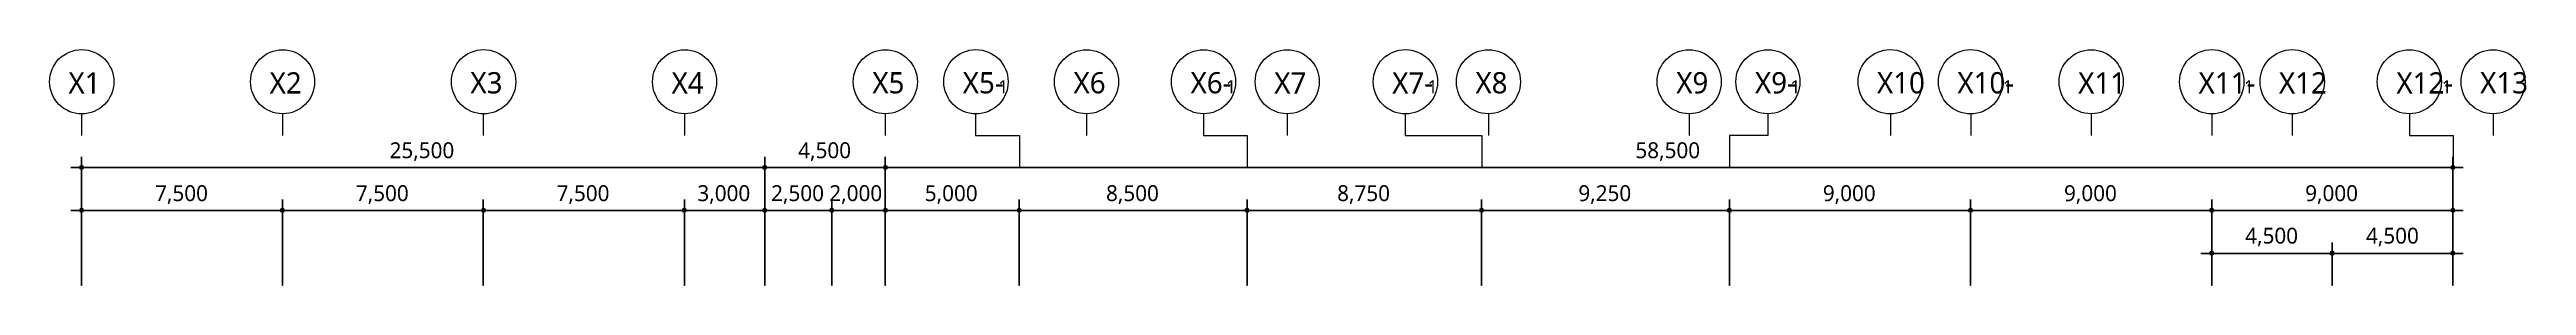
# Model space of a CAD drawing. Header units: millimetres. Extents: x -4005 to 126991, y -1911 to 106703.
# Drawn here: x 18006 to 110445, y 97899 to 106703 of the extents above; entities that cross this region are included whole.
import ezdxf

# ---------------------------------------------------------------- set-up
doc = ezdxf.new("R2010")
doc.units = ezdxf.units.MM
for name, color, linetype in [('PDF_문자', 7, 'Continuous'), ('PDF_솔리드 채우기', 7, 'Continuous'), ('PDF_형상', 7, 'Continuous')]:
    doc.layers.add(name, color=color, linetype=linetype)
doc.styles.add('PDF 맑은 고딕', font='malgun.ttf')

msp = doc.modelspace()

# ---------------------------------------------------------------- texts
at = {"layer": 'PDF_문자', "attachment_point": 4, "style": 'PDF 맑은 고딕'}
for s, insert, char_height in [('X1', (18712, 105458), 793.3), ('X2', (26220, 105458), 793.3), ('X3', (33713, 105458), 793.3), ('X4', (41222, 105458), 793.3), ('X5', (48714, 105458), 793.3), ('X5-', (52087, 105458), 793.3), ('1', (53413, 105314), 492), ('X6', (56222, 105458), 793.3), ('X6-', (60590, 105458), 793.3), ('1', (61916, 105314), 492), ('X7', (63714, 105458), 793.3), ('X7-', (68114, 105458), 793.3), ('1', (69439, 105314), 492), ('X8', (71223, 105458), 793.3), ('X9', (78715, 105458), 793.3), ('X9-', (81653, 105458), 793.3), ('1', (82978, 105314), 492), ('X10', (86207, 105458), 793.3), ('X10-', (89208, 105458), 793.3), ('1', (90902, 105314), 492), ('X11', (93715, 105458), 793.3), ('X11-', (98208, 105458), 793.3), ('1', (99902, 105314), 492), ('X12', (101208, 105458), 793.3), ('X12-', (105592, 105458), 793.3), ('1', (107286, 105314), 492), ('X13', (108717, 105458), 793.3), ('25,500', (30698, 102891), 592.2), ('4,500', (45947, 102891), 592.2), ('58,500', (77192, 102891), 592.2), ('7,500', (21946, 101290), 592.2), ('7,500', (29439, 101290), 592.2), ('7,500', (36931, 101290), 592.2), ('3,000', (42185, 101290), 592.2), ('2,500 2,000', (44937, 101290), 592.15), ('5,000', (50672, 101290), 592.2), ('8,500', (57435, 101290), 592.2), ('8,750', (66061, 101290), 592.2), ('9,250', (75062, 101290), 592.2), ('9,000', (84186, 101290), 592.2), ('9,000', (93187, 101290), 592.2), ('9,000', (102187, 101290), 592.2), ('4,500', (99949, 99704), 592.2), ('4,500', (104457, 99704), 592.2)]:
    msp.add_mtext(s, dxfattribs=dict(at, insert=insert, char_height=char_height))

# ---------------------------------------------------------------- linework, layer by layer
at = {"layer": 'PDF_솔리드 채우기', "transparency": 33554559}
for points in [[(19132, 102376), (19101, 102298), (19194, 102298)], [(19101, 102298), (19132, 102236), (19194, 102298)], [(19194, 102391), (19132, 102376), (19194, 102298)], [(19132, 102236), (19194, 102205), (19194, 102298)], [(19272, 102376), (19194, 102391), (19194, 102298)], [(19303, 102298), (19272, 102376), (19194, 102298)], [(19194, 102205), (19272, 102236), (19194, 102298)], [(19272, 102236), (19303, 102298), (19194, 102298)], [(44626, 102376), (44594, 102298), (44703, 102298)], [(44626, 102376), (44594, 102298), (44703, 102298)], [(44594, 102298), (44626, 102236), (44703, 102298)], [(44594, 102298), (44626, 102236), (44703, 102298)], [(44703, 102391), (44626, 102376), (44703, 102298)], [(44703, 102391), (44626, 102376), (44703, 102298)], [(44626, 102236), (44703, 102205), (44703, 102298)], [(44626, 102236), (44703, 102205), (44703, 102298)], [(44765, 102376), (44703, 102391), (44703, 102298)], [(44765, 102376), (44703, 102391), (44703, 102298)], [(44797, 102298), (44765, 102376), (44703, 102298)], [(44797, 102298), (44765, 102376), (44703, 102298)], [(44703, 102205), (44765, 102236), (44703, 102298)], [(44765, 102236), (44797, 102298), (44703, 102298)], [(44703, 102205), (44765, 102236), (44703, 102298)], [(44765, 102236), (44797, 102298), (44703, 102298)], [(49134, 102376), (49102, 102298), (49196, 102298)], [(49134, 102376), (49102, 102298), (49196, 102298)], [(49102, 102298), (49134, 102236), (49196, 102298)], [(49102, 102298), (49134, 102236), (49196, 102298)], [(49196, 102391), (49134, 102376), (49196, 102298)], [(49196, 102391), (49134, 102376), (49196, 102298)], [(49134, 102236), (49196, 102205), (49196, 102298)], [(49134, 102236), (49196, 102205), (49196, 102298)], [(49273, 102376), (49196, 102391), (49196, 102298)], [(49273, 102376), (49196, 102391), (49196, 102298)], [(49305, 102298), (49273, 102376), (49196, 102298)], [(49305, 102298), (49273, 102376), (49196, 102298)], [(49196, 102205), (49273, 102236), (49196, 102298)], [(49273, 102236), (49305, 102298), (49196, 102298)], [(49196, 102205), (49273, 102236), (49196, 102298)], [(49273, 102236), (49305, 102298), (49196, 102298)], [(107628, 102376), (107597, 102298), (107706, 102298)], [(107597, 102298), (107628, 102236), (107706, 102298)], [(107706, 102391), (107628, 102376), (107706, 102298)], [(107628, 102236), (107706, 102205), (107706, 102298)], [(107768, 102376), (107706, 102391), (107706, 102298)], [(107799, 102298), (107768, 102376), (107706, 102298)], [(107706, 102205), (107768, 102236), (107706, 102298)], [(107768, 102236), (107799, 102298), (107706, 102298)], [(19132, 100775), (19101, 100697), (19194, 100697)], [(19194, 100806), (19132, 100775), (19194, 100697)], [(19272, 100775), (19194, 100806), (19194, 100697)], [(19303, 100697), (19272, 100775), (19194, 100697)], [(26625, 100775), (26594, 100697), (26703, 100697)], [(26625, 100775), (26594, 100697), (26703, 100697)], [(26703, 100806), (26625, 100775), (26703, 100697)], [(26703, 100806), (26625, 100775), (26703, 100697)], [(26765, 100775), (26703, 100806), (26703, 100697)], [(26765, 100775), (26703, 100806), (26703, 100697)], [(26796, 100697), (26765, 100775), (26703, 100697)], [(26796, 100697), (26765, 100775), (26703, 100697)], [(34133, 100775), (34102, 100697), (34195, 100697)], [(34133, 100775), (34102, 100697), (34195, 100697)], [(34195, 100806), (34133, 100775), (34195, 100697)], [(34195, 100806), (34133, 100775), (34195, 100697)], [(34273, 100775), (34195, 100806), (34195, 100697)], [(34273, 100775), (34195, 100806), (34195, 100697)], [(34304, 100697), (34273, 100775), (34195, 100697)], [(34304, 100697), (34273, 100775), (34195, 100697)], [(41625, 100775), (41594, 100697), (41703, 100697)], [(41625, 100775), (41594, 100697), (41703, 100697)], [(41703, 100806), (41625, 100775), (41703, 100697)], [(41703, 100806), (41625, 100775), (41703, 100697)], [(41765, 100775), (41703, 100806), (41703, 100697)], [(41765, 100775), (41703, 100806), (41703, 100697)], [(41796, 100697), (41765, 100775), (41703, 100697)], [(41796, 100697), (41765, 100775), (41703, 100697)], [(44626, 100775), (44594, 100697), (44703, 100697)], [(44626, 100775), (44594, 100697), (44703, 100697)], [(44703, 100806), (44626, 100775), (44703, 100697)], [(44703, 100806), (44626, 100775), (44703, 100697)], [(44765, 100775), (44703, 100806), (44703, 100697)], [(44765, 100775), (44703, 100806), (44703, 100697)], [(44797, 100697), (44765, 100775), (44703, 100697)], [(44797, 100697), (44765, 100775), (44703, 100697)], [(47128, 100775), (47097, 100697), (47206, 100697)], [(47128, 100775), (47097, 100697), (47206, 100697)], [(47206, 100806), (47128, 100775), (47206, 100697)], [(47206, 100806), (47128, 100775), (47206, 100697)], [(47268, 100775), (47206, 100806), (47206, 100697)], [(47268, 100775), (47206, 100806), (47206, 100697)], [(47299, 100697), (47268, 100775), (47206, 100697)], [(47299, 100697), (47268, 100775), (47206, 100697)], [(49134, 100775), (49102, 100697), (49196, 100697)], [(49134, 100775), (49102, 100697), (49196, 100697)], [(49196, 100806), (49134, 100775), (49196, 100697)], [(49196, 100806), (49134, 100775), (49196, 100697)], [(49273, 100775), (49196, 100806), (49196, 100697)], [(49273, 100775), (49196, 100806), (49196, 100697)], [(49305, 100697), (49273, 100775), (49196, 100697)], [(49305, 100697), (49273, 100775), (49196, 100697)], [(54123, 100775), (54108, 100697), (54201, 100697)], [(54123, 100775), (54108, 100697), (54201, 100697)], [(54201, 100806), (54123, 100775), (54201, 100697)], [(54201, 100806), (54123, 100775), (54201, 100697)], [(54263, 100775), (54201, 100806), (54201, 100697)], [(54263, 100775), (54201, 100806), (54201, 100697)], [(54294, 100697), (54263, 100775), (54201, 100697)], [(54294, 100697), (54263, 100775), (54201, 100697)], [(62626, 100775), (62595, 100697), (62704, 100697)], [(62626, 100775), (62595, 100697), (62704, 100697)], [(62704, 100806), (62626, 100775), (62704, 100697)], [(62704, 100806), (62626, 100775), (62704, 100697)], [(62766, 100775), (62704, 100806), (62704, 100697)], [(62766, 100775), (62704, 100806), (62704, 100697)], [(62797, 100697), (62766, 100775), (62704, 100697)], [(62797, 100697), (62766, 100775), (62704, 100697)], [(71378, 100775), (71347, 100697), (71456, 100697)], [(71378, 100775), (71347, 100697), (71456, 100697)], [(71456, 100806), (71378, 100775), (71456, 100697)], [(71456, 100806), (71378, 100775), (71456, 100697)], [(71518, 100775), (71456, 100806), (71456, 100697)], [(71518, 100775), (71456, 100806), (71456, 100697)], [(71549, 100697), (71518, 100775), (71456, 100697)], [(71549, 100697), (71518, 100775), (71456, 100697)], [(80627, 100775), (80596, 100697), (80705, 100697)], [(80627, 100775), (80596, 100697), (80705, 100697)], [(80705, 100806), (80627, 100775), (80705, 100697)], [(80705, 100806), (80627, 100775), (80705, 100697)], [(80767, 100775), (80705, 100806), (80705, 100697)], [(80767, 100775), (80705, 100806), (80705, 100697)], [(80798, 100697), (80767, 100775), (80705, 100697)], [(80798, 100697), (80767, 100775), (80705, 100697)], [(89627, 100775), (89596, 100697), (89705, 100697)], [(89627, 100775), (89596, 100697), (89705, 100697)], [(89705, 100806), (89627, 100775), (89705, 100697)], [(89705, 100806), (89627, 100775), (89705, 100697)], [(89767, 100775), (89705, 100806), (89705, 100697)], [(89767, 100775), (89705, 100806), (89705, 100697)], [(89798, 100697), (89767, 100775), (89705, 100697)], [(89798, 100697), (89767, 100775), (89705, 100697)], [(98628, 100775), (98597, 100697), (98705, 100697)], [(98628, 100775), (98597, 100697), (98705, 100697)], [(98705, 100806), (98628, 100775), (98705, 100697)], [(98705, 100806), (98628, 100775), (98705, 100697)], [(98768, 100775), (98705, 100806), (98705, 100697)], [(98768, 100775), (98705, 100806), (98705, 100697)], [(98799, 100697), (98768, 100775), (98705, 100697)], [(98799, 100697), (98768, 100775), (98705, 100697)], [(107628, 100775), (107597, 100697), (107706, 100697)], [(107706, 100806), (107628, 100775), (107706, 100697)], [(107768, 100775), (107706, 100806), (107706, 100697)], [(107799, 100697), (107768, 100775), (107706, 100697)], [(19101, 100697), (19132, 100635), (19194, 100697)], [(19132, 100635), (19194, 100604), (19194, 100697)], [(19194, 100604), (19272, 100635), (19194, 100697)], [(19272, 100635), (19303, 100697), (19194, 100697)], [(26594, 100697), (26625, 100635), (26703, 100697)], [(26594, 100697), (26625, 100635), (26703, 100697)], [(26625, 100635), (26703, 100604), (26703, 100697)], [(26625, 100635), (26703, 100604), (26703, 100697)], [(26703, 100604), (26765, 100635), (26703, 100697)], [(26765, 100635), (26796, 100697), (26703, 100697)], [(26703, 100604), (26765, 100635), (26703, 100697)], [(26765, 100635), (26796, 100697), (26703, 100697)], [(34102, 100697), (34133, 100635), (34195, 100697)], [(34102, 100697), (34133, 100635), (34195, 100697)], [(34133, 100635), (34195, 100604), (34195, 100697)], [(34133, 100635), (34195, 100604), (34195, 100697)], [(34195, 100604), (34273, 100635), (34195, 100697)], [(34273, 100635), (34304, 100697), (34195, 100697)], [(34195, 100604), (34273, 100635), (34195, 100697)], [(34273, 100635), (34304, 100697), (34195, 100697)], [(41594, 100697), (41625, 100635), (41703, 100697)], [(41594, 100697), (41625, 100635), (41703, 100697)], [(41625, 100635), (41703, 100604), (41703, 100697)], [(41625, 100635), (41703, 100604), (41703, 100697)], [(41703, 100604), (41765, 100635), (41703, 100697)], [(41765, 100635), (41796, 100697), (41703, 100697)], [(41703, 100604), (41765, 100635), (41703, 100697)], [(41765, 100635), (41796, 100697), (41703, 100697)], [(44594, 100697), (44626, 100635), (44703, 100697)], [(44594, 100697), (44626, 100635), (44703, 100697)], [(44626, 100635), (44703, 100604), (44703, 100697)], [(44626, 100635), (44703, 100604), (44703, 100697)], [(44703, 100604), (44765, 100635), (44703, 100697)], [(44765, 100635), (44797, 100697), (44703, 100697)], [(44703, 100604), (44765, 100635), (44703, 100697)], [(44765, 100635), (44797, 100697), (44703, 100697)], [(47097, 100697), (47128, 100635), (47206, 100697)], [(47097, 100697), (47128, 100635), (47206, 100697)], [(47128, 100635), (47206, 100604), (47206, 100697)], [(47128, 100635), (47206, 100604), (47206, 100697)], [(47206, 100604), (47268, 100635), (47206, 100697)], [(47268, 100635), (47299, 100697), (47206, 100697)], [(47206, 100604), (47268, 100635), (47206, 100697)], [(47268, 100635), (47299, 100697), (47206, 100697)], [(49102, 100697), (49134, 100635), (49196, 100697)], [(49102, 100697), (49134, 100635), (49196, 100697)], [(49134, 100635), (49196, 100604), (49196, 100697)], [(49134, 100635), (49196, 100604), (49196, 100697)], [(49196, 100604), (49273, 100635), (49196, 100697)], [(49273, 100635), (49305, 100697), (49196, 100697)], [(49196, 100604), (49273, 100635), (49196, 100697)], [(49273, 100635), (49305, 100697), (49196, 100697)], [(54108, 100697), (54123, 100635), (54201, 100697)], [(54108, 100697), (54123, 100635), (54201, 100697)], [(54123, 100635), (54201, 100604), (54201, 100697)], [(54123, 100635), (54201, 100604), (54201, 100697)], [(54201, 100604), (54263, 100635), (54201, 100697)], [(54263, 100635), (54294, 100697), (54201, 100697)], [(54201, 100604), (54263, 100635), (54201, 100697)], [(54263, 100635), (54294, 100697), (54201, 100697)], [(62595, 100697), (62626, 100635), (62704, 100697)], [(62595, 100697), (62626, 100635), (62704, 100697)], [(62626, 100635), (62704, 100604), (62704, 100697)], [(62626, 100635), (62704, 100604), (62704, 100697)], [(62704, 100604), (62766, 100635), (62704, 100697)], [(62766, 100635), (62797, 100697), (62704, 100697)], [(62704, 100604), (62766, 100635), (62704, 100697)], [(62766, 100635), (62797, 100697), (62704, 100697)], [(71347, 100697), (71378, 100635), (71456, 100697)], [(71347, 100697), (71378, 100635), (71456, 100697)], [(71378, 100635), (71456, 100604), (71456, 100697)], [(71378, 100635), (71456, 100604), (71456, 100697)], [(71456, 100604), (71518, 100635), (71456, 100697)], [(71518, 100635), (71549, 100697), (71456, 100697)], [(71456, 100604), (71518, 100635), (71456, 100697)], [(71518, 100635), (71549, 100697), (71456, 100697)], [(80596, 100697), (80627, 100635), (80705, 100697)], [(80596, 100697), (80627, 100635), (80705, 100697)], [(80627, 100635), (80705, 100604), (80705, 100697)], [(80627, 100635), (80705, 100604), (80705, 100697)], [(80705, 100604), (80767, 100635), (80705, 100697)], [(80767, 100635), (80798, 100697), (80705, 100697)], [(80705, 100604), (80767, 100635), (80705, 100697)], [(80767, 100635), (80798, 100697), (80705, 100697)], [(89596, 100697), (89627, 100635), (89705, 100697)], [(89596, 100697), (89627, 100635), (89705, 100697)], [(89627, 100635), (89705, 100604), (89705, 100697)], [(89627, 100635), (89705, 100604), (89705, 100697)], [(89705, 100604), (89767, 100635), (89705, 100697)], [(89767, 100635), (89798, 100697), (89705, 100697)], [(89705, 100604), (89767, 100635), (89705, 100697)], [(89767, 100635), (89798, 100697), (89705, 100697)], [(98597, 100697), (98628, 100635), (98705, 100697)], [(98597, 100697), (98628, 100635), (98705, 100697)], [(98628, 100635), (98705, 100604), (98705, 100697)], [(98628, 100635), (98705, 100604), (98705, 100697)], [(98705, 100604), (98768, 100635), (98705, 100697)], [(98768, 100635), (98799, 100697), (98705, 100697)], [(98705, 100604), (98768, 100635), (98705, 100697)], [(98768, 100635), (98799, 100697), (98705, 100697)], [(107597, 100697), (107628, 100635), (107706, 100697)], [(107628, 100635), (107706, 100604), (107706, 100697)], [(107706, 100604), (107768, 100635), (107706, 100697)], [(107768, 100635), (107799, 100697), (107706, 100697)], [(98628, 99174), (98597, 99096), (98705, 99096)], [(98597, 99096), (98628, 99034), (98705, 99096)], [(98705, 99205), (98628, 99174), (98705, 99096)], [(98628, 99034), (98705, 99003), (98705, 99096)], [(98768, 99174), (98705, 99205), (98705, 99096)], [(98799, 99096), (98768, 99174), (98705, 99096)], [(98705, 99003), (98768, 99034), (98705, 99096)], [(98768, 99034), (98799, 99096), (98705, 99096)], [(103120, 99174), (103105, 99096), (103198, 99096)], [(103120, 99174), (103105, 99096), (103198, 99096)], [(103105, 99096), (103120, 99034), (103198, 99096)], [(103105, 99096), (103120, 99034), (103198, 99096)], [(103198, 99205), (103120, 99174), (103198, 99096)], [(103198, 99205), (103120, 99174), (103198, 99096)], [(103120, 99034), (103198, 99003), (103198, 99096)], [(103120, 99034), (103198, 99003), (103198, 99096)], [(103276, 99174), (103198, 99205), (103198, 99096)], [(103276, 99174), (103198, 99205), (103198, 99096)], [(103291, 99096), (103276, 99174), (103198, 99096)], [(103291, 99096), (103276, 99174), (103198, 99096)], [(103198, 99003), (103276, 99034), (103198, 99096)], [(103276, 99034), (103291, 99096), (103198, 99096)], [(103198, 99003), (103276, 99034), (103198, 99096)], [(103276, 99034), (103291, 99096), (103198, 99096)], [(107628, 99174), (107597, 99096), (107706, 99096)], [(107597, 99096), (107628, 99034), (107706, 99096)], [(107706, 99205), (107628, 99174), (107706, 99096)], [(107628, 99034), (107706, 99003), (107706, 99096)], [(107768, 99174), (107706, 99205), (107706, 99096)], [(107799, 99096), (107768, 99174), (107706, 99096)], [(107706, 99003), (107768, 99034), (107706, 99096)], [(107768, 99034), (107799, 99096), (107706, 99096)]]:
    msp.add_solid(points, dxfattribs=at)
at = {"layer": 'PDF_형상', "lineweight": 5}
for points in [[(19194, 104303), (19194, 103495)], [(26703, 104303), (26703, 103495)], [(34195, 104303), (34195, 103495)], [(41703, 104303), (41703, 103495)], [(49196, 104303), (49196, 103495)], [(52569, 104303), (52569, 103495), (54201, 103495), (54201, 102298)], [(56704, 104303), (56704, 103495)], [(61072, 104303), (61072, 103495), (62704, 103495), (62704, 102298)], [(64196, 104303), (64196, 103495)], [(68595, 104303), (68595, 103495), (71456, 103495), (71456, 102298)], [(71704, 104303), (71704, 103495)], [(79197, 104303), (79197, 103495)], [(82135, 104303), (82135, 103495), (80705, 103495), (80705, 102298)], [(86705, 104303), (86705, 103495)], [(89705, 104303), (89705, 103495)], [(94198, 104303), (94198, 103495)], [(98705, 104303), (98705, 103495)], [(101706, 104303), (101706, 103495)], [(106074, 104303), (106074, 103495), (107706, 103495), (107706, 102298)], [(109198, 104303), (109198, 103495)]]:
    msp.add_lwpolyline(points, dxfattribs=at)
at = {"layer": 'PDF_형상', "color": 1, "lineweight": 25}
msp.add_lwpolyline([(19193, 102702), (19193, 97899), (19193, 101101)], dxfattribs=at)
at = {"layer": 'PDF_형상', "lineweight": 25}
for points in [[(44701, 102702), (44701, 97899), (44701, 101101), (44701, 97899)], [(49193, 102702), (49193, 97899)], [(47203, 101101), (47203, 97899)], [(54198, 101101), (54198, 97899)], [(62701, 101101), (62701, 97899)], [(71452, 101101), (71452, 97899)], [(80701, 101101), (80701, 97899)], [(89701, 101101), (89701, 97899)], [(98701, 101101), (98701, 97899)], [(103193, 99500), (103193, 97899)]]:
    msp.add_lwpolyline(points, close=True, dxfattribs=at)
for points in [[(107701, 102702), (107701, 97899), (107701, 101101)], [(45105, 102298), (18804, 102298)], [(49597, 102298), (44297, 102298)], [(108089, 102298), (48804, 102298)], [(18804, 100697), (27105, 100697)], [(26297, 100697), (34597, 100697)], [(33804, 100697), (42105, 100697)], [(41297, 100697), (45105, 100697)], [(44297, 100697), (47592, 100697)], [(50001, 100697), (49193, 100697), (47203, 100697), (46395, 100697)], [(48804, 100697), (54602, 100697)], [(53794, 100697), (63089, 100697)], [(62297, 100697), (71841, 100697)], [(71048, 100697), (81089, 100697)], [(80297, 100697), (90089, 100697)], [(89297, 100697), (99089, 100697)], [(98297, 100697), (108089, 100697)], [(98297, 99096), (103597, 99096)], [(98701, 97899), (98701, 99500)], [(102789, 99096), (108089, 99096)], [(107701, 97899), (107701, 99500)]]:
    msp.add_lwpolyline(points, dxfattribs=at)
at = {"layer": 'PDF_형상', "color": 1, "lineweight": 25}
for points in [[(26701, 101101), (26701, 97899)], [(34193, 101101), (34193, 97899)], [(41701, 101101), (41701, 97899)], [(49193, 101101), (49193, 97899)]]:
    msp.add_lwpolyline(points, close=True, dxfattribs=at)
at = {"layer": 'PDF_형상', "lineweight": 5}
for centre, radius in [((19207, 105502), 1200), ((26704, 105500), 1196), ((34207, 105502), 1200), ((41705, 105500), 1196), ((49197, 105500), 1196), ((52581, 105502), 1200), ((56705, 105500), 1196), ((61073, 105500), 1196), ((64198, 105500), 1196), ((68608, 105502), 1200), ((71706, 105500), 1196), ((79198, 105500), 1196), ((82136, 105500), 1196), ((86702, 105502), 1200), ((89702, 105502), 1200), ((94199, 105500), 1196), ((98702, 105502), 1200), ((101702, 105502), 1200), ((106075, 105500), 1196), ((109200, 105500), 1196)]:
    msp.add_circle(centre, radius, dxfattribs=at)

msp.set_redraw_order([(e.dxf.handle, doc.entitydb.next_handle()) for e in msp.query("TEXT MTEXT ATTDEF DIMENSION ARC_DIMENSION")])  # texts and dimensions are drawn at this point

doc.saveas('drawing.dxf')
